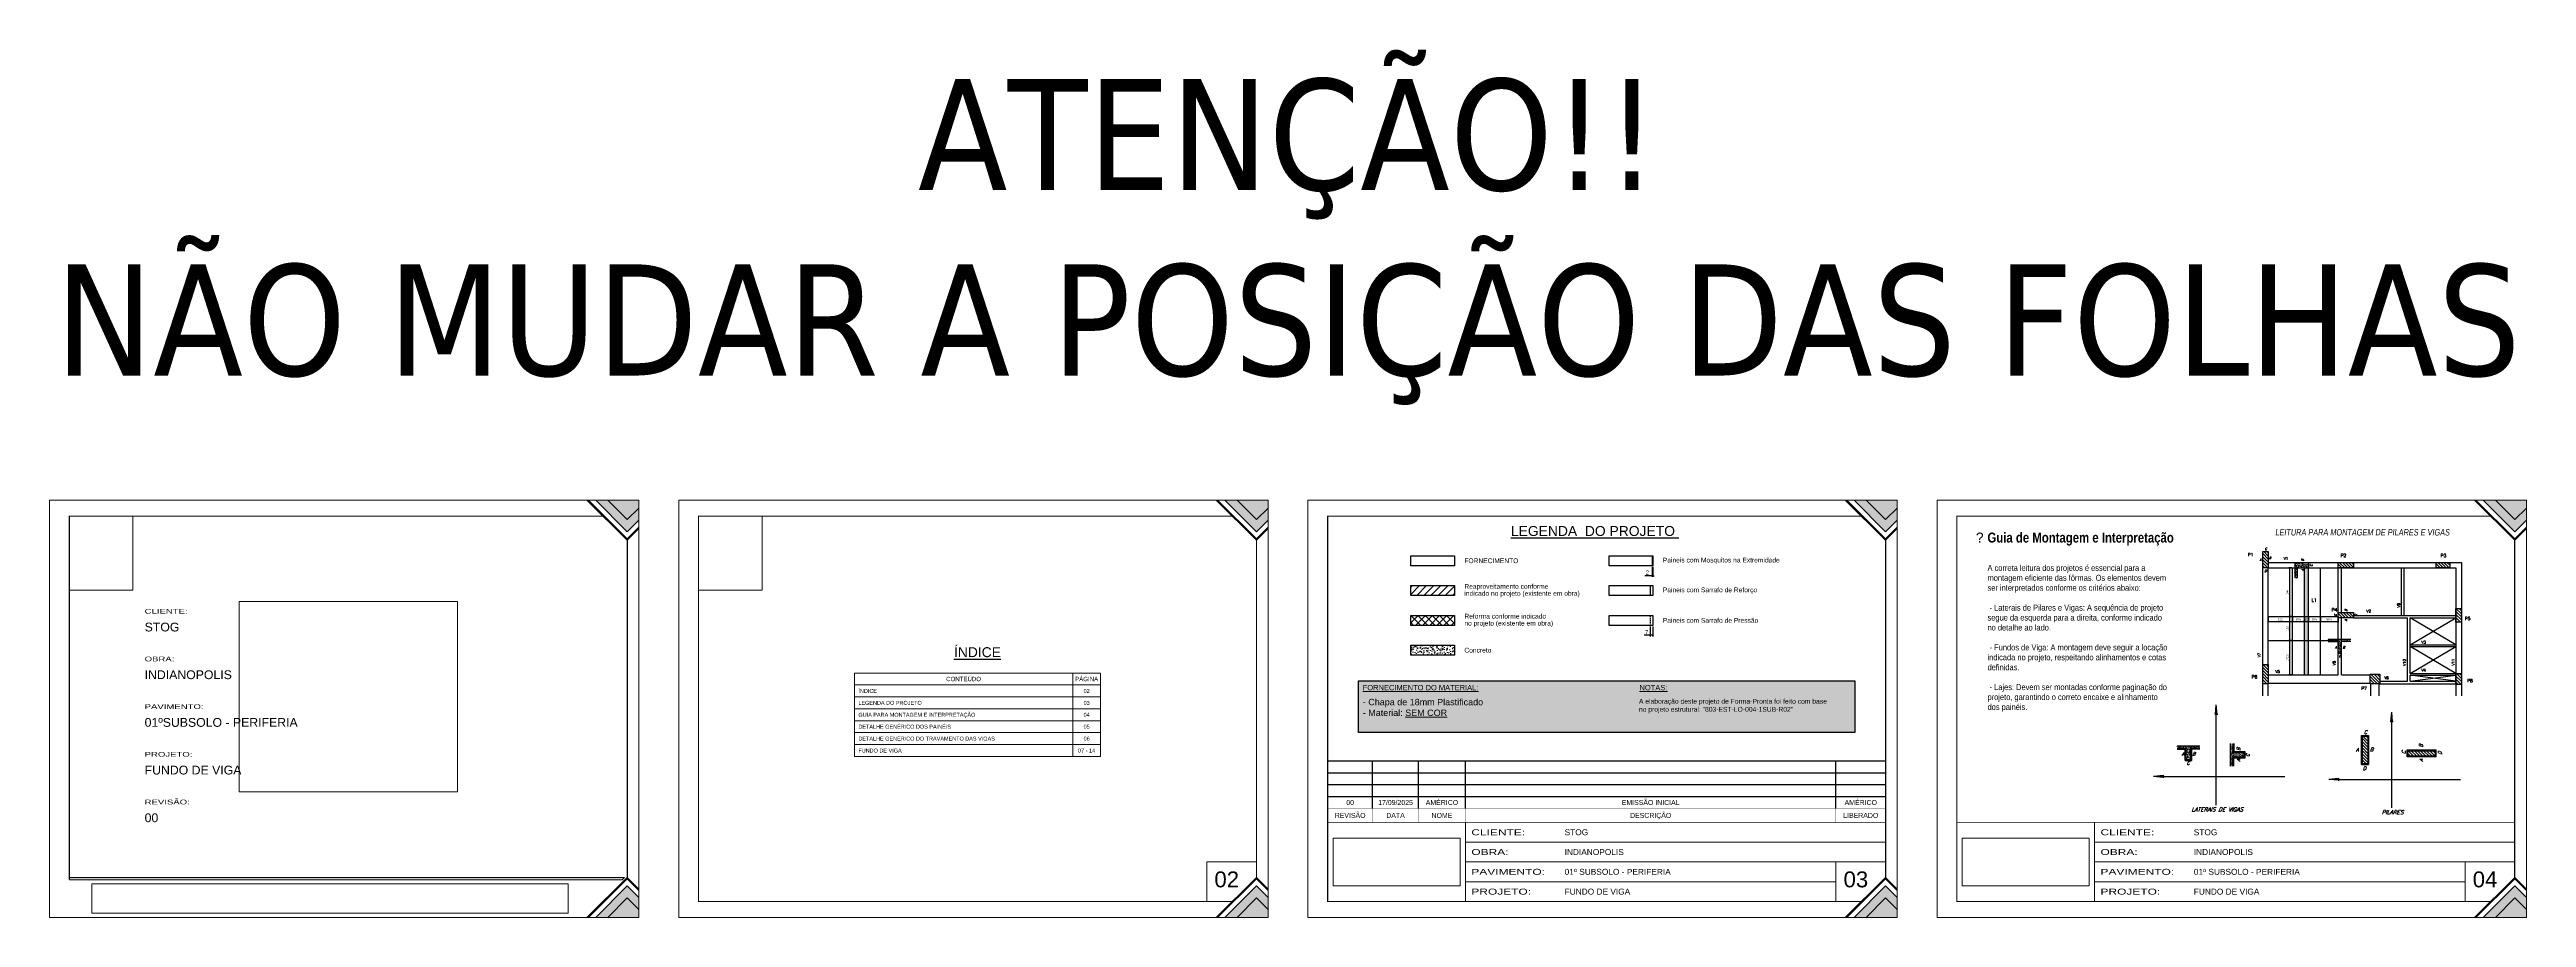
# Model space of a CAD drawing. Extents: x -1206 to 6684, y -2991 to 10691.
# Drawn here: x 71 to 6311, y 459 to 2643 of the extents above; entities that cross this region are included whole.
import ezdxf
from ezdxf.enums import TextEntityAlignment as Align

# ---------------------------------------------------------------- set-up
doc = ezdxf.new("R2010")
doc.units = 0
doc.linetypes.add('CONTINUO', pattern=[0])
doc.linetypes.add('HIDDEN', pattern=[0.375, 0.25, -0.125])
doc.layers.get('0').update_dxf_attribs({"color": 50})
for name, color, linetype, lineweight in [('CARIMBO', 255, 'Continuous', 9), ('Folhas', 255, 'Continuous', 9), ('Hachura', 251, 'Continuous', 9)]:
    doc.layers.add(name, color=color, linetype=linetype, lineweight=lineweight)
for name, color, linetype in [('COTA', 241, 'Continuous'), ('Painéis', 200, 'Continuous'), ('Pilares', 5, 'Continuous'), ('SARR_2.2x7', 40, 'Continuous'), ('TEXTO', 3, 'Continuous'), ('TIRAS REESCORAMENTO', 252, 'Continuous'), ('TRAÇO', 3, 'HIDDEN'), ('Vigas', 3, 'Continuous')]:
    doc.layers.add(name, color=color, linetype=linetype)
doc.styles.add('ARIAL', font='arial.ttf')
doc.styles.add('ARIAL_NARROW', font='ARIALN.TTF', dxfattribs={"height": 0.2})
doc.styles.add('COTA TECNICA-50', font='techl___.ttf', dxfattribs={"height": 10})
doc.styles.add('ROMANS', font='romans.shx', dxfattribs={"oblique": 19})
doc.styles.add('ROMAS860', font='ROMAS860.SHX')
doc.styles.add('SIMPLEX', font='simplex.shx', dxfattribs={"height": 20})
doc.styles.get("Standard").update_dxf_attribs({"font": 'arial.ttf'})
doc.styles.add('TAHOMA', font='tahoma.ttf')
doc.styles.add('Tecnologia', font='')
doc.styles.get('Tecnologia').set_extended_font_data('Forgotten Futurist')
doc.dimstyles.new('COTA PAINEL-50', dxfattribs={"dimtxt": 10, "dimasz": 3, "dimexe": 3, "dimexo": 3, "dimgap": 3, "dimtad": 1, "dimdec": 1, "dimzin": 9, "dimdsep": 46, "dimtxsty": 'COTA TECNICA-50', "dimblk1": 'OBLIQUE', "dimblk2": 'OBLIQUE', "dimsah": 1, "dimcen": 0.9, "dimclrd": 4, "dimclre": 4, "dimclrt": 240, "dimadec": 1, "dimazin": 3, "dimtfac": 1, "dimtdec": 1, "dimtmove": 0, "dimatfit": 3, "dimfxl": 1, "dimtolj": 1, "dimtzin": 12, "dimarcsym": 0})
doc.dimstyles.new('COTAX2', dxfattribs={"dimtxt": 5, "dimasz": 3, "dimexe": 2, "dimexo": 2, "dimgap": 3, "dimtad": 1, "dimdec": 1, "dimlfac": 2, "dimzin": 9, "dimdsep": 46, "dimtxsty": 'ROMAS860', "dimblk": 'ARCHTICK', "dimcen": 0.09, "dimclrd": 241, "dimclre": 241, "dimclrt": 2, "dimadec": 0, "dimazin": 2, "dimtfac": 1, "dimtdec": 1, "dimtix": 1, "dimtmove": 0, "dimatfit": 2, "dimfxl": 1, "dimtolj": 1, "dimtzin": 0, "dimlwd": -1, "dimlwe": -1, "dimarcsym": 0})
picture_1 = doc.add_image_def('image1.jpg', size_in_pixel=(1600, 599))
picture_2 = doc.add_image_def('image2.jpg', size_in_pixel=(966, 841))
picture_3 = doc.add_image_def('image3.png', size_in_pixel=(2500, 2913))
picture_4 = doc.add_image_def('image4.png', size_in_pixel=(1973, 122))
pattern_1 = [(135, (2328.995, -6337.1476), (-3.8727355, -3.8727355), [])]
pattern_2 = [(135, (-6170.93, -22613.108), (-3.8727355, -3.8727355), [])]

# ---------------------------------------------------------------- blocks, each defined once
blk = doc.blocks.new('9999999999')
at = {"transparency": 33554687}
h = blk.add_hatch(color=30, dxfattribs=at)
h.dxf.hatch_style = 1
h.paths.add_polyline_path([(1357.7, 1050), (1354, 1050), (1455.5, 949.3), (1485, 978.7), (1485, 982.3), (1455.5, 953)])
at = {"true_color": 0x000000, "transparency": 33554687}
h = blk.add_hatch(color=18, dxfattribs=at)
h.dxf.hatch_style = 1
h.paths.add_polyline_path([(1406.6, 1050), (1376.2, 1050), (1455.5, 970.8), (1485, 1000.1), (1485, 1030.4), (1455.5, 1001.1)])
at = {"true_color": 0xff7f00, "transparency": 33554687}
h = blk.add_hatch(color=30, dxfattribs=at)
h.dxf.hatch_style = 1
h.paths.add_polyline_path([(1485, 1030.4), (1485, 1050), (1406.6, 1050), (1455.5, 1001.1)])
at = {"transparency": 33554687}
h = blk.add_hatch(color=30, dxfattribs=at)
h.dxf.hatch_style = 1
h.paths.add_polyline_path([(1357.7, 0), (1354, 0), (1455.5, 100.7), (1485, 71.3), (1485, 67.7), (1455.5, 97)])
at = {"true_color": 0x000000, "transparency": 33554687}
h = blk.add_hatch(color=18, dxfattribs=at)
h.dxf.hatch_style = 1
h.paths.add_polyline_path([(1406.6, 0), (1376.2, 0), (1455.5, 79.2), (1485, 49.9), (1485, 19.6), (1455.5, 48.9)])
at = {"true_color": 0xff7f00, "transparency": 33554687}
h = blk.add_hatch(color=30, dxfattribs=at)
h.dxf.hatch_style = 1
h.paths.add_polyline_path([(1485, 19.6), (1485, 0), (1406.6, 0), (1455.5, 48.9)])
at = {"color": 30, "linetype": 'CONTINUO'}
for p, q in [((396.9, 40), (396.9, 239.2)), ((396.9, 189.4), (1455.5, 189.4)), ((396.9, 139.6), (1455.5, 139.6)), ((1330.4, 139.6), (1330.4, 40)), ((396.9, 89.8), (1330.4, 89.8))]:
    blk.add_line(p, q, dxfattribs=at)
at = {"color": 30, "transparency": 33554687}
for points in [[(1485, 978.7), (1455.5, 949.3), (1354, 1050)], [(1485, 982.3), (1455.5, 953), (1357.7, 1050)], [(1376.2, 1050), (1455.5, 970.8), (1485, 1000.1)], [(1406.6, 1050), (1455.5, 1001.1), (1485, 1030.4)], [(1485, 71.3), (1455.5, 100.7), (1354, 0)], [(1485, 67.7), (1455.5, 97), (1357.7, 0)], [(1376.2, 0), (1455.5, 79.2), (1485, 49.9)], [(1406.6, 0), (1455.5, 48.9), (1485, 19.6)]]:
    blk.add_lwpolyline(points, dxfattribs=at)
at = {"color": 30, "linetype": 'CONTINUO', "const_width": 2}
blk.add_lwpolyline([(1455.5, 97), (1455.5, 239.2), (50, 239.2), (50, 40), (1396.2, 40)], dxfattribs=at)
at = {"layer": 'Folhas'}
blk.add_lwpolyline([(0, 0), (1485, 0), (1485, 1050), (0, 1050)], close=True, dxfattribs=at)
at = {"layer": 'Folhas', "color": 30, "const_width": 3}
for points in [[(1396.2, 1010), (50, 1010), (50, 40), (1396.2, 40)], [(1455.5, 97), (1455.5, 953)]]:
    blk.add_lwpolyline(points, dxfattribs=at)
at = {"layer": 'TEXTO', "color": 7, "style": 'Tecnologia', "width": 1.5}
for s, p in [('CLIENTE:', (411.9, 214.3)), ('OBRA:', (411.9, 164.5)), ('PAVIMENTO:', (411.9, 114.7)), ('PROJETO:', (411.9, 64.9))]:
    blk.add_text(s, height=15, dxfattribs=at).set_placement(p, align=Align.MIDDLE_LEFT)
at = {"layer": 'TEXTO', "color": 7, "linetype": 'Continuous', "ltscale": 5, "style": 'ARIAL'}
for s, p in [('STOG', (646.9, 214.3)), ('INDIANOPOLIS', (646.9, 164.5)), ('01º SUBSOLO - PERIFERIA', (646.9, 114.7)), ('FUNDO DE VIGA', (646.9, 64.9))]:
    blk.add_text(s, height=15, dxfattribs=at).set_placement(p, align=Align.MIDDLE_LEFT)
image = blk.add_image(picture_1, insert=(63.5, 79.7), size_in_units=(320, 119.8))
image.dxf.flags = 7
blk = doc.blocks.new('_Oblique')
at = {"color": 0, "linetype": 'ByBlock', "lineweight": -2}
blk.add_line((-0.5, -0.5), (0.5, 0.5), dxfattribs=at)
blk = doc.blocks.new('*D102')
at = {"layer": 'COTA', "color": 4, "lineweight": -2, "transparency": 16777216}
for p, q in [((4108.8, 1318.5), (4090.7, 1318.5)), ((4108.8, 1340.5), (4108.8, 1315.5)), ((4110.8, 1318.5), (4108.8, 1318.5)), ((4110.8, 1340.5), (4110.8, 1315.5)), ((4110.8, 1318.5), (4113.8, 1318.5))]:
    blk.add_line(p, q, dxfattribs=at)
at = {"layer": 'Defpoints', "color": 0, "transparency": 16777216}
for p in [(4108.8, 1343.5), (4108.8, 1318.5), (4110.8, 1343.5)]:
    blk.add_point(p, dxfattribs=at)
at = {"layer": 'COTA', "color": 4, "lineweight": -2, "transparency": 16777216, "xscale": 3, "yscale": 3, "zscale": 3}
blk.add_blockref('_Oblique', (4108.8, 1318.5), dxfattribs=at)
at = {"layer": 'COTA', "color": 4, "lineweight": -2, "transparency": 16777216, "xscale": 3, "yscale": 3, "zscale": 3, "rotation": 180}
blk.add_blockref('_Oblique', (4110.8, 1318.5), dxfattribs=at)
at = {"layer": 'COTA', "color": 240, "transparency": 16777216, "insert": (4096.8, 1326.5), "char_height": 10, "attachment_point": 5, "style": 'COTA TECNICA-50'}
blk.add_mtext('\\A1;2', dxfattribs=at)
blk = doc.blocks.new('*D103')
at = {"layer": 'COTA', "color": 4, "lineweight": -2, "transparency": 16777216}
for p, q in [((4103.8, 1190.5), (4103.8, 1165.5)), ((4110.8, 1190.5), (4110.8, 1165.5)), ((4103.8, 1168.5), (4089.1, 1168.5)), ((4110.8, 1168.5), (4103.8, 1168.5))]:
    blk.add_line(p, q, dxfattribs=at)
at = {"layer": 'Defpoints', "color": 0, "transparency": 16777216}
for p in [(4103.8, 1193.5), (4110.8, 1193.5), (4103.8, 1168.5)]:
    blk.add_point(p, dxfattribs=at)
at = {"layer": 'COTA', "color": 4, "lineweight": -2, "transparency": 16777216, "xscale": 3, "yscale": 3, "zscale": 3, "rotation": 180}
blk.add_blockref('_Oblique', (4103.8, 1168.5), dxfattribs=at)
at = {"layer": 'COTA', "color": 4, "lineweight": -2, "transparency": 16777216, "xscale": 3, "yscale": 3, "zscale": 3}
blk.add_blockref('_Oblique', (4110.8, 1168.5), dxfattribs=at)
at = {"layer": 'COTA', "color": 240, "transparency": 16777216, "insert": (4095, 1176.6), "char_height": 10, "attachment_point": 5, "style": 'COTA TECNICA-50'}
blk.add_mtext('\\A1;7', dxfattribs=at)
blk = doc.blocks.new('9999998')
at = {"transparency": 33554687}
h = blk.add_hatch(color=30, dxfattribs=at)
h.dxf.hatch_style = 1
h.paths.add_polyline_path([(1357.7, 1050), (1354, 1050), (1455.5, 949.3), (1485, 978.7), (1485, 982.3), (1455.5, 953)])
at = {"true_color": 0x000000, "transparency": 33554687}
h = blk.add_hatch(color=18, dxfattribs=at)
h.dxf.hatch_style = 1
h.paths.add_polyline_path([(1406.6, 1050), (1376.2, 1050), (1455.5, 970.8), (1485, 1000.1), (1485, 1030.4), (1455.5, 1001.1)])
at = {"true_color": 0xff7f00, "transparency": 33554687}
h = blk.add_hatch(color=30, dxfattribs=at)
h.dxf.hatch_style = 1
h.paths.add_polyline_path([(1485, 1030.4), (1485, 1050), (1406.6, 1050), (1455.5, 1001.1)])
at = {"true_color": 0x000000, "transparency": 33554687}
h = blk.add_hatch(color=18, dxfattribs=at)
h.dxf.hatch_style = 1
h.paths.add_polyline_path([(50, 100.7), (50, 94.9), (1442.5, 94.9), (1448.4, 100.7)])
at = {"transparency": 33554687}
h = blk.add_hatch(color=30, dxfattribs=at)
h.dxf.hatch_style = 1
h.paths.add_polyline_path([(1357.7, 0), (1354, 0), (1455.5, 100.7), (1485, 71.3), (1485, 67.7), (1455.5, 97)])
at = {"true_color": 0x000000, "transparency": 33554687}
h = blk.add_hatch(color=18, dxfattribs=at)
h.dxf.hatch_style = 1
h.paths.add_polyline_path([(1406.6, 0), (1376.2, 0), (1455.5, 79.2), (1485, 49.9), (1485, 19.6), (1455.5, 48.9)])
at = {"true_color": 0xff7f00, "transparency": 33554687}
h = blk.add_hatch(color=30, dxfattribs=at)
h.dxf.hatch_style = 1
h.paths.add_polyline_path([(1485, 19.6), (1485, 0), (1406.6, 0), (1455.5, 48.9)])
at = {"color": 30, "transparency": 33554687}
for points in [[(1485, 978.7), (1455.5, 949.3), (1354, 1050)], [(1485, 982.3), (1455.5, 953), (1357.7, 1050)], [(1376.2, 1050), (1455.5, 970.8), (1485, 1000.1)], [(1406.6, 1050), (1455.5, 1001.1), (1485, 1030.4)], [(50, 94.9), (1442.5, 94.9), (1448.4, 100.7), (50, 100.7)], [(1485, 71.3), (1455.5, 100.7), (1354, 0)], [(1485, 67.7), (1455.5, 97), (1357.7, 0)], [(1376.2, 0), (1455.5, 79.2), (1485, 49.9)], [(1406.6, 0), (1455.5, 48.9), (1485, 19.6)]]:
    blk.add_lwpolyline(points, dxfattribs=at)
at = {"layer": 'Folhas'}
blk.add_lwpolyline([(0, 0), (1485, 0), (1485, 1050), (0, 1050)], close=True, dxfattribs=at)
at = {"layer": 'Folhas', "color": 30, "const_width": 3}
for points in [[(1396.2, 1010), (50, 1010), (50, 94.9)], [(1455.5, 97), (1455.5, 953)]]:
    blk.add_lwpolyline(points, dxfattribs=at)
image = blk.add_image(picture_3, insert=(50, 823.6), size_in_units=(160, 186.4), rotation=0)
image.dxf.flags = 7
image = blk.add_image(picture_2, insert=(477.7, 315.9), size_in_units=(550, 478.8))
image.dxf.flags = 15
image = blk.add_image(picture_4, insert=(106.9, 10.3), size_in_units=(1200, 74.2))
image.dxf.flags = 15
blk = doc.blocks.new('9999997')
at = {"transparency": 33554687}
h = blk.add_hatch(color=30, dxfattribs=at)
h.dxf.hatch_style = 1
h.paths.add_polyline_path([(1357.7, 1050), (1354, 1050), (1455.5, 949.3), (1485, 978.7), (1485, 982.3), (1455.5, 953)])
at = {"true_color": 0x000000, "transparency": 33554687}
h = blk.add_hatch(color=18, dxfattribs=at)
h.dxf.hatch_style = 1
h.paths.add_polyline_path([(1406.6, 1050), (1376.2, 1050), (1455.5, 970.8), (1485, 1000.1), (1485, 1030.4), (1455.5, 1001.1)])
at = {"true_color": 0xff7f00, "transparency": 33554687}
h = blk.add_hatch(color=30, dxfattribs=at)
h.dxf.hatch_style = 1
h.paths.add_polyline_path([(1485, 1030.4), (1485, 1050), (1406.6, 1050), (1455.5, 1001.1)])
at = {"transparency": 33554687}
h = blk.add_hatch(color=30, dxfattribs=at)
h.dxf.hatch_style = 1
h.paths.add_polyline_path([(1357.7, 0), (1354, 0), (1455.5, 100.7), (1485, 71.3), (1485, 67.7), (1455.5, 97)])
at = {"true_color": 0x000000, "transparency": 33554687}
h = blk.add_hatch(color=18, dxfattribs=at)
h.dxf.hatch_style = 1
h.paths.add_polyline_path([(1406.6, 0), (1376.2, 0), (1455.5, 79.2), (1485, 49.9), (1485, 19.6), (1455.5, 48.9)])
at = {"true_color": 0xff7f00, "transparency": 33554687}
h = blk.add_hatch(color=30, dxfattribs=at)
h.dxf.hatch_style = 1
h.paths.add_polyline_path([(1485, 19.6), (1485, 0), (1406.6, 0), (1455.5, 48.9)])
at = {"color": 30, "linetype": 'CONTINUO'}
for q in [(1455.5, 139.6), (1330.4, 40)]:
    blk.add_line((1330.4, 139.6), q, dxfattribs=at)
at = {"color": 30, "transparency": 33554687}
for points in [[(1485, 978.7), (1455.5, 949.3), (1354, 1050)], [(1485, 982.3), (1455.5, 953), (1357.7, 1050)], [(1376.2, 1050), (1455.5, 970.8), (1485, 1000.1)], [(1406.6, 1050), (1455.5, 1001.1), (1485, 1030.4)], [(1485, 71.3), (1455.5, 100.7), (1354, 0)], [(1485, 67.7), (1455.5, 97), (1357.7, 0)], [(1376.2, 0), (1455.5, 79.2), (1485, 49.9)], [(1406.6, 0), (1455.5, 48.9), (1485, 19.6)]]:
    blk.add_lwpolyline(points, dxfattribs=at)
at = {"layer": 'Folhas'}
blk.add_lwpolyline([(0, 0), (1485, 0), (1485, 1050), (0, 1050)], close=True, dxfattribs=at)
at = {"layer": 'Folhas', "color": 30, "const_width": 3}
for points in [[(1396.2, 1010), (50, 1010), (50, 40), (1396.2, 40)], [(1455.5, 97), (1455.5, 953)]]:
    blk.add_lwpolyline(points, dxfattribs=at)
image = blk.add_image(picture_3, insert=(50, 823.6), size_in_units=(160, 186.4), rotation=0)
image.dxf.flags = 7
blk = doc.blocks.new('_ArchTick')
at = {"color": 0, "linetype": 'ByBlock', "const_width": 0.15}
blk.add_lwpolyline([(-0.5, -0.5), (0.5, 0.5)], dxfattribs=at)
blk = doc.blocks.new('*D113')
at = {"layer": 'COTA', "color": 241, "transparency": 16777216}
for p, q in [((5661, 1214.1), (5661, 1201.5)), ((5661, 1203.5), (5722, 1203.5)), ((5722, 1214.1), (5722, 1201.5))]:
    blk.add_line(p, q, dxfattribs=at)
at = {"layer": 'Defpoints', "color": 0, "transparency": 16777216}
for p in [(5661, 1216.1), (5722, 1216.1), (5722, 1203.5)]:
    blk.add_point(p, dxfattribs=at)
at = {"layer": 'COTA', "color": 241, "transparency": 16777216, "xscale": 3, "yscale": 3, "zscale": 3, "rotation": 180}
blk.add_blockref('_ArchTick', (5661, 1203.5), dxfattribs=at)
at = {"layer": 'COTA', "color": 241, "transparency": 16777216, "xscale": 3, "yscale": 3, "zscale": 3}
blk.add_blockref('_ArchTick', (5722, 1203.5), dxfattribs=at)
at = {"layer": 'COTA', "color": 2, "transparency": 16777216, "insert": (5691.5, 1209), "char_height": 5, "attachment_point": 5, "style": 'ROMAS860'}
blk.add_mtext('\\A1;122', dxfattribs=at)
blk = doc.blocks.new('*D114')
at = {"layer": 'COTA', "color": 241, "transparency": 16777216}
for p, q in [((5722, 1214.1), (5722, 1201.5)), ((5722, 1203.5), (5752.2, 1203.5)), ((5752.2, 1214.1), (5752.2, 1201.5))]:
    blk.add_line(p, q, dxfattribs=at)
at = {"layer": 'Defpoints', "color": 0, "transparency": 16777216}
for p in [(5722, 1216.1), (5752.2, 1216.1), (5752.2, 1203.5)]:
    blk.add_point(p, dxfattribs=at)
at = {"layer": 'COTA', "color": 241, "transparency": 16777216, "xscale": 3, "yscale": 3, "zscale": 3, "rotation": 180}
blk.add_blockref('_ArchTick', (5722, 1203.5), dxfattribs=at)
at = {"layer": 'COTA', "color": 241, "transparency": 16777216, "xscale": 3, "yscale": 3, "zscale": 3}
blk.add_blockref('_ArchTick', (5752.2, 1203.5), dxfattribs=at)
at = {"layer": 'COTA', "color": 2, "transparency": 16777216, "insert": (5737.1, 1209), "char_height": 5, "attachment_point": 5, "style": 'ROMAS860'}
blk.add_mtext('\\A1;60.5', dxfattribs=at)
blk = doc.blocks.new('*D115')
at = {"layer": 'COTA', "color": 241, "transparency": 16777216}
for p, q in [((5752.2, 1203.5), (5749.2, 1203.5)), ((5752.2, 1214.1), (5752.2, 1201.5)), ((5752.2, 1203.5), (5762.2, 1203.5)), ((5762.2, 1214.1), (5762.2, 1201.5)), ((5762.2, 1203.5), (5765.2, 1203.5))]:
    blk.add_line(p, q, dxfattribs=at)
at = {"layer": 'Defpoints', "color": 0, "transparency": 16777216}
for p in [(5752.2, 1216.1), (5762.2, 1216.1), (5762.2, 1203.5)]:
    blk.add_point(p, dxfattribs=at)
at = {"layer": 'COTA', "color": 241, "transparency": 16777216, "xscale": 3, "yscale": 3, "zscale": 3}
blk.add_blockref('_ArchTick', (5752.2, 1203.5), dxfattribs=at)
at = {"layer": 'COTA', "color": 241, "transparency": 16777216, "xscale": 3, "yscale": 3, "zscale": 3, "rotation": 180}
blk.add_blockref('_ArchTick', (5762.2, 1203.5), dxfattribs=at)
at = {"layer": 'COTA', "color": 2, "transparency": 16777216, "insert": (5757.2, 1209), "char_height": 5, "attachment_point": 5, "style": 'ROMAS860'}
blk.add_mtext('\\A1;20', dxfattribs=at)
blk = doc.blocks.new('*D111')
at = {"layer": 'COTA', "color": 241, "transparency": 16777216}
for p, q in [((5762.2, 1214.1), (5762.2, 1201.4)), ((5762.2, 1203.4), (5792.5, 1203.4)), ((5792.5, 1214.1), (5792.5, 1201.4))]:
    blk.add_line(p, q, dxfattribs=at)
at = {"layer": 'Defpoints', "color": 0, "transparency": 16777216}
for p in [(5762.2, 1216.1), (5792.5, 1216.1), (5792.5, 1203.4)]:
    blk.add_point(p, dxfattribs=at)
at = {"layer": 'COTA', "color": 241, "transparency": 16777216, "xscale": 3, "yscale": 3, "zscale": 3, "rotation": 180}
blk.add_blockref('_ArchTick', (5762.2, 1203.4), dxfattribs=at)
at = {"layer": 'COTA', "color": 241, "transparency": 16777216, "xscale": 3, "yscale": 3, "zscale": 3}
blk.add_blockref('_ArchTick', (5792.5, 1203.4), dxfattribs=at)
at = {"layer": 'COTA', "color": 2, "transparency": 16777216, "insert": (5777.3, 1208.9), "char_height": 5, "attachment_point": 5, "style": 'ROMAS860'}
blk.add_mtext('\\A1;60.5', dxfattribs=at)
blk = doc.blocks.new('*D116')
at = {"layer": 'COTA', "color": 241, "transparency": 16777216}
for p, q in [((5720, 1338.1), (5712.5, 1338.1)), ((5714.5, 1338.1), (5714.5, 1216.1)), ((5720, 1216.1), (5712.5, 1216.1))]:
    blk.add_line(p, q, dxfattribs=at)
at = {"layer": 'Defpoints', "color": 0, "transparency": 16777216}
for p in [(5722, 1338.1), (5714.5, 1216.1), (5722, 1216.1)]:
    blk.add_point(p, dxfattribs=at)
at = {"layer": 'COTA', "color": 241, "transparency": 16777216, "xscale": 3, "yscale": 3, "zscale": 3}
for p, rotation in [((5714.5, 1338.1), 90), ((5714.5, 1216.1), 270)]:
    blk.add_blockref('_ArchTick', p, dxfattribs=dict(at, rotation=rotation))
at = {"layer": 'COTA', "color": 2, "transparency": 16777216, "insert": (5709, 1277.1), "char_height": 5, "attachment_point": 5, "rotation": 90, "style": 'ROMAS860'}
blk.add_mtext('\\A1;244', dxfattribs=at)
blk = doc.blocks.new('*D112')
at = {"layer": 'COTA', "color": 241, "transparency": 16777216}
for p, q in [((5720, 1216.1), (5712.5, 1216.1)), ((5714.5, 1216.1), (5714.5, 1155.1)), ((5720, 1155.1), (5712.5, 1155.1))]:
    blk.add_line(p, q, dxfattribs=at)
at = {"layer": 'Defpoints', "color": 0, "transparency": 16777216}
for p in [(5722, 1216.1), (5714.5, 1155.1), (5722, 1155.1)]:
    blk.add_point(p, dxfattribs=at)
at = {"layer": 'COTA', "color": 241, "transparency": 16777216, "xscale": 3, "yscale": 3, "zscale": 3}
for p, rotation in [((5714.5, 1216.1), 90), ((5714.5, 1155.1), 270)]:
    blk.add_blockref('_ArchTick', p, dxfattribs=dict(at, rotation=rotation))
at = {"layer": 'COTA', "color": 2, "transparency": 16777216, "insert": (5709, 1185.6), "char_height": 5, "attachment_point": 5, "rotation": 90, "style": 'ROMAS860'}
blk.add_mtext('\\A1;122', dxfattribs=at)
blk = doc.blocks.new('*D117')
at = {"layer": 'COTA', "color": 241, "transparency": 16777216}
for p, q in [((5720, 1155.1), (5712.5, 1155.1)), ((5714.5, 1155.1), (5714.5, 1069)), ((5720, 1069), (5712.5, 1069))]:
    blk.add_line(p, q, dxfattribs=at)
at = {"layer": 'Defpoints', "color": 0, "transparency": 16777216}
for p in [(5722, 1155.1), (5714.5, 1069), (5722, 1069)]:
    blk.add_point(p, dxfattribs=at)
at = {"layer": 'COTA', "color": 241, "transparency": 16777216, "xscale": 3, "yscale": 3, "zscale": 3}
for p, rotation in [((5714.5, 1155.1), 90), ((5714.5, 1069), 270)]:
    blk.add_blockref('_ArchTick', p, dxfattribs=dict(at, rotation=rotation))
at = {"layer": 'COTA', "color": 2, "transparency": 16777216, "insert": (5709, 1112), "char_height": 5, "attachment_point": 5, "rotation": 90, "style": 'ROMAS860'}
blk.add_mtext('\\A1;172.2', dxfattribs=at)
blk = doc.blocks.new('*D118')
at = {"layer": 'COTA', "color": 241, "transparency": 16777216}
for p, q in [((5792.5, 1214.1), (5792.5, 1201.5)), ((5792.5, 1203.5), (5836.9, 1203.5)), ((5836.9, 1214.1), (5836.9, 1201.5))]:
    blk.add_line(p, q, dxfattribs=at)
at = {"layer": 'Defpoints', "color": 0, "transparency": 16777216}
for p in [(5792.5, 1216.1), (5836.9, 1216.1), (5836.9, 1203.5)]:
    blk.add_point(p, dxfattribs=at)
at = {"layer": 'COTA', "color": 241, "transparency": 16777216, "xscale": 3, "yscale": 3, "zscale": 3, "rotation": 180}
blk.add_blockref('_ArchTick', (5792.5, 1203.5), dxfattribs=at)
at = {"layer": 'COTA', "color": 241, "transparency": 16777216, "xscale": 3, "yscale": 3, "zscale": 3}
blk.add_blockref('_ArchTick', (5836.9, 1203.5), dxfattribs=at)
at = {"layer": 'COTA', "color": 2, "transparency": 16777216, "insert": (5814.7, 1209), "char_height": 5, "attachment_point": 5, "style": 'ROMAS860'}
blk.add_mtext('\\A1;88.9', dxfattribs=at)

msp = doc.modelspace()

# ---------------------------------------------------------------- hatches: boundary and pattern name
for points in [[(5396.038, 815.267), (5371.888, 812.967), (5396.038, 810.667)], [(5837.916, 808.214), (5813.766, 805.914), (5837.916, 803.614)]]:
    msp.add_hatch(color=256).paths.add_polyline_path(points)
at = {"layer": 'COTA'}
h = msp.add_hatch(dxfattribs=at)
h.set_pattern_fill('ANSI31', color=256, scale=1.725, angle=90, style=0)
h.set_pattern_definition([(135, (2328.995, -5454.3807), (-3.8727355, -3.8727355), [])])
h.paths.add_polyline_path([(5660.98, 1379.466), (5647.175, 1379.466), (5647.175, 1338.066), (5660.98, 1338.066)])
h = msp.add_hatch(dxfattribs=at)
h.set_pattern_fill('AR-CONC', color=256, scale=0.023, style=0)
h.set_pattern_definition([(50, (-5964.4404, -22634.587), (4.1902474, -0.36659897), [0.43815, -4.81965]), (355, (-5964.4404, -22634.587), (-0.810585, 4.3943028), [0.35052, -3.85572]), (100.451, (-5964.091, -22634.6176), (3.37967754, 4.0276838), [0.37237, -4.09607]), (46.1842, (-5964.4404, -22633.4187), (6.2348179, -0.9669735), [0.657225, -7.229475]), (96.6356, (-5963.921, -22633.499), (5.4602974, 5.6907878), [0.558555, -6.144105]), (351.184, (-5964.4404, -22633.419), (5.460306, 5.6907777), [0.52578, -5.78358]), (21, (-5963.8562, -22633.7108), (3.48714224, -2.35210693), [0.43815, -4.81965]), (326, (-5963.856, -22633.7108), (1.42144665, 4.2363232), [0.35052, -3.85572]), (71.4514, (-5963.5656, -22633.9068), (4.9085793, 1.8842257), [0.37237, -4.09607]), (37.5, (-5964.4404, -22634.5871), (0.071037875, 1.94476589), [0, -3.808984, 0, -3.91414, 0, -3.870325]), (7.5, (-5964.4404, -22634.587), (1.53685224, 2.30415322), [0, -2.231644, 0, -3.721354, 0, -1.475105]), (327.5, (-5965.7431, -22634.5871), (3.11858369, -0.13176111), [0, -1.4605, 0, -4.55676, 0, -6.04647]), (317.5, (-5966.3273, -22634.587), (3.40697117, 0.5848093), [0, -1.89865, 0, -3.026156, 0, -4.29387])])
h.paths.add_polyline_path([(5762.309, 1351.866), (5727.809, 1351.866), (5727.809, 1338.066), (5762.309, 1338.066)])
h.paths.add_polyline_path([(5733.559, 1338.066), (5727.809, 1338.066), (5727.809, 1312.814), (5733.559, 1312.814)])
h = msp.add_hatch(dxfattribs=at)
h.set_pattern_fill('ANSI31', color=256, scale=1.725, angle=90, style=0)
h.set_pattern_definition(pattern_1)
h.paths.add_polyline_path([(5875.91, 1351.866), (5836.925, 1351.866), (5836.925, 1338.066), (5875.91, 1338.066)])
h = msp.add_hatch(dxfattribs=at)
h.set_pattern_fill('ANSI31', color=256, scale=1.725, angle=90, style=0)
h.set_pattern_definition(pattern_1)
h.paths.add_polyline_path([(6118.1, 1351.866), (6083.6, 1351.866), (6083.6, 1338.066), (6118.1, 1338.066)])
h = msp.add_hatch(dxfattribs=at)
h.set_pattern_fill('ANSI31', color=256, scale=1.725, angle=90, style=0)
h.set_pattern_definition(pattern_1)
h.paths.add_polyline_path([(5875.91, 1225.941), (5836.925, 1225.941), (5836.925, 1212.141), (5875.91, 1212.141)])
h = msp.add_hatch(dxfattribs=at)
h.set_pattern_fill('ANSI31', color=256, scale=1.725, angle=90, style=0)
h.set_pattern_definition(pattern_1)
h.paths.add_polyline_path([(6147.425, 1236.119), (6133.625, 1236.119), (6133.625, 1201.619), (6147.425, 1201.619)])
h = msp.add_hatch(dxfattribs=at)
h.set_pattern_fill('AR-CONC', color=256, scale=0.023, style=0)
h.set_pattern_definition([(50, (-5925.1297, -22602.7807), (4.1902474, -0.36659897), [0.43815, -4.81965]), (355, (-5925.1297, -22602.7807), (-0.810585, 4.3943028), [0.35052, -3.85572]), (100.451, (-5924.7805, -22602.8113), (3.37967754, 4.0276838), [0.37237, -4.09607]), (46.1842, (-5925.1297, -22601.6123), (6.2348179, -0.9669735), [0.657225, -7.229475]), (96.6356, (-5924.61, -22601.693), (5.4602974, 5.6907878), [0.558555, -6.144105]), (351.184, (-5925.13, -22601.6123), (5.460306, 5.6907777), [0.52578, -5.78358]), (21, (-5924.5455, -22601.9044), (3.48714224, -2.35210693), [0.43815, -4.81965]), (326, (-5924.5455, -22601.9044), (1.42144665, 4.2363232), [0.35052, -3.85572]), (71.4514, (-5924.255, -22602.1004), (4.9085793, 1.8842257), [0.37237, -4.09607]), (37.5, (-5925.1297, -22602.7807), (0.071037875, 1.94476589), [0, -3.808984, 0, -3.91414, 0, -3.870325]), (7.5, (-5925.1297, -22602.7807), (1.53685224, 2.30415322), [0, -2.231644, 0, -3.721354, 0, -1.475105]), (327.5, (-5926.4325, -22602.7807), (3.11858369, -0.13176111), [0, -1.4605, 0, -4.55676, 0, -6.04647]), (317.5, (-5927.0167, -22602.7807), (3.40697117, 0.5848093), [0, -1.89865, 0, -3.026156, 0, -4.29387])])
h.paths.add_polyline_path([(5868.78, 1158.371), (5845.78, 1158.371), (5845.78, 1152.621), (5868.78, 1152.621)])
h.paths.add_polyline_path([(5845.78, 1158.371), (5836.925, 1158.371), (5836.925, 1123.871), (5845.78, 1123.871)])
h.paths.add_polyline_path([(5836.925, 1158.371), (5811.625, 1158.371), (5811.625, 1152.621), (5836.925, 1152.621)])
h = msp.add_hatch(dxfattribs=at)
h.set_pattern_fill('ANSI31', color=256, scale=1.725, angle=90, style=0)
h.set_pattern_definition(pattern_1)
h.paths.add_polyline_path([(5660.975, 1094.841), (5647.175, 1094.846), (5647.175, 1046.546), (5660.975, 1046.541)])
h = msp.add_hatch(dxfattribs=at)
h.set_pattern_fill('ANSI31', color=256, scale=1.725, angle=90, style=0)
h.set_pattern_definition(pattern_1)
h.paths.add_polyline_path([(5942.15, 1070.691), (5918, 1070.691), (5918, 1046.541), (5942.15, 1046.541)])
h = msp.add_hatch(dxfattribs=at)
h.set_pattern_fill('ANSI31', color=256, scale=1.725, angle=90, style=0)
h.set_pattern_definition(pattern_1)
h.paths.add_polyline_path([(6147.425, 1072.416), (6133.625, 1072.416), (6133.625, 1044.816), (6147.425, 1044.816)])
for points in [[(5530.151, 993.281), (5527.851, 969.131), (5532.451, 969.131)], [(5972.029, 974.967), (5969.729, 950.817), (5974.329, 950.817)]]:
    msp.add_hatch(color=256, dxfattribs=at).paths.add_polyline_path(points)
h = msp.add_hatch(dxfattribs=at)
h.set_pattern_fill('AR-CONC', color=256, scale=0.023, style=0)
h.set_pattern_definition([(50, (-5848.9337, -22620.6072), (4.1902474, -0.36659897), [0.43815, -4.81965]), (355, (-5848.9337, -22620.607), (-0.810585, 4.3943028), [0.35052, -3.85572]), (100.451, (-5848.5846, -22620.6377), (3.37967754, 4.0276838), [0.37237, -4.09607]), (46.1842, (-5848.934, -22619.439), (6.2348179, -0.9669735), [0.657225, -7.229475]), (96.6356, (-5848.414, -22619.5194), (5.4602974, 5.6907878), [0.558555, -6.144105]), (351.184, (-5848.934, -22619.439), (5.460306, 5.6907777), [0.52578, -5.78358]), (21, (-5848.3495, -22619.731), (3.48714224, -2.35210693), [0.43815, -4.81965]), (326, (-5848.3495, -22619.731), (1.42144665, 4.2363232), [0.35052, -3.85572]), (71.4514, (-5848.059, -22619.927), (4.9085793, 1.8842257), [0.37237, -4.09607]), (37.5, (-5848.9337, -22620.6072), (0.071037875, 1.94476589), [0, -3.808984, 0, -3.91414, 0, -3.870325]), (7.5, (-5848.9337, -22620.6072), (1.53685224, 2.30415322), [0, -2.231644, 0, -3.721354, 0, -1.475105]), (327.5, (-5850.2365, -22620.6072), (3.11858369, -0.13176111), [0, -1.4605, 0, -4.55676, 0, -6.04647]), (317.5, (-5850.8207, -22620.6072), (3.40697117, 0.5848093), [0, -1.89865, 0, -3.026156, 0, -4.29387])])
h.paths.add_polyline_path([(5488.486, 890.096), (5431.331, 890.096), (5431.331, 884.346), (5453.756, 884.346), (5453.756, 855.596), (5466.061, 855.596), (5466.061, 884.346), (5488.486, 884.346)])
h = msp.add_hatch(dxfattribs=at)
h.set_pattern_fill('AR-CONC', color=256, scale=0.023, angle=90, style=0)
h.set_pattern_definition([(140, (29076.9103, -10441.435), (0.36659897, 4.1902474), [0.43815, -4.81965]), (85, (29076.9103, -10441.435), (-4.3943028, -0.810585), [0.35052, -3.85572]), (190.451, (29076.941, -10441.086), (-4.0276838, 3.37967754), [0.37237, -4.09607]), (136.1842, (29075.742, -10441.435), (0.9669735, 6.2348179), [0.657225, -7.229475]), (186.6356, (29075.8225, -10440.9155), (-5.6907878, 5.4602974), [0.558555, -6.144105]), (81.184, (29075.742, -10441.435), (-5.6907777, 5.460306), [0.52578, -5.78358]), (111, (29076.034, -10440.851), (2.35210693, 3.48714224), [0.43815, -4.81965]), (56, (29076.034, -10440.851), (-4.2363232, 1.42144665), [0.35052, -3.85572]), (161.4514, (29076.23, -10440.5603), (-1.8842257, 4.9085793), [0.37237, -4.09607]), (127.5, (29076.9103, -10441.435), (-1.94476589, 0.071037875), [0, -3.808984, 0, -3.91414, 0, -3.870325]), (97.5, (29076.9103, -10441.435), (-2.30415322, 1.53685224), [0, -2.231644, 0, -3.721354, 0, -1.475105]), (57.5, (29076.9103, -10442.7378), (0.13176111, 3.11858369), [0, -1.4605, 0, -4.55676, 0, -6.04647]), (47.5, (29076.9103, -10443.322), (-0.5848093, 3.40697117), [0, -1.89865, 0, -3.026156, 0, -4.29387])])
h.paths.add_polyline_path([(5566.207, 895.985), (5566.207, 838.83), (5571.957, 838.83), (5571.957, 861.255), (5600.707, 861.255), (5600.707, 873.56), (5571.957, 873.56), (5571.957, 895.985)])
h = msp.add_hatch(dxfattribs=at)
h.set_pattern_fill('ANSI31', color=256, scale=1.725, angle=90, style=0)
h.set_pattern_definition(pattern_2)
h.paths.add_polyline_path([(5911.818, 914.539), (5898.018, 914.544), (5898.018, 845.544), (5911.818, 845.539)])
h = msp.add_hatch(dxfattribs=at)
h.set_pattern_fill('ANSI31', color=256, scale=1.725, angle=90, style=0)
h.set_pattern_definition(pattern_2)
h.paths.add_polyline_path([(6012.986, 878.102), (6012.981, 864.302), (6081.981, 864.302), (6081.986, 878.102)])
at = {"layer": 'Hachura', "linetype": 'ByBlock', "transparency": 33554687}
h = msp.add_hatch(dxfattribs=at)
h.set_pattern_fill('ANSI31', color=256, scale=4)
h.set_pattern_definition([(45, (-36.912, -75), (-8.980256, 8.980256), [])])
h.paths.add_polyline_path([(3500.833, 1293.504), (3500.833, 1268.504), (3610.833, 1268.504), (3610.833, 1293.504)])
at = {"layer": 'Hachura', "transparency": 33554687}
h = msp.add_hatch(dxfattribs=at)
h.set_pattern_fill('ANSI37', color=256, scale=4)
h.set_pattern_definition([(45, (-36.912, -75), (-8.980256, 8.980256), []), (135, (-36.912, -75), (-8.980256, -8.980256), [])])
h.paths.add_polyline_path([(3610.833, 1218.504), (3500.833, 1218.504), (3500.833, 1193.504), (3610.833, 1193.504)])
h = msp.add_hatch(dxfattribs=at)
h.set_pattern_fill('AR-CONC', color=241, scale=0.1)
h.set_pattern_definition([(50, (-36.912, -1e-12), (18.218467, -1.59391), [1.905, -20.955]), (355, (-36.912, -1e-12), (-3.52434, 19.10568), [1.524, -16.76406]), (100.45144, (-35.393, -0.133), (14.694125, 17.511775), [1.619, -17.809024]), (46.1842, (-36.912, 5.08), (27.1079, -4.20423), [2.8575, -31.4325]), (96.63556, (-34.653, 4.73), (23.74041, 24.74261), [2.4285, -26.71356]), (351.18415, (-36.912, 5.08), (23.74041, 24.74261), [2.286, -25.14597]), (21, (-34.372, 3.81), (15.16144, -10.22652), [1.905, -20.955]), (326, (-34.372, 3.81), (6.1802, 18.4188), [1.524, -16.764]), (71.45144, (-33.108, 2.958), (21.34164, 8.19228), [1.619, -17.80899]), (37.5, (-36.9116, -1e-12), (0.30886, 8.455504), [0, -16.5608, 0, -17.018, 0, -16.8275]), (7.5, (-36.912, -1e-12), (6.681966, 10.018057), [0, -9.7028, 0, -16.1798, 0, -6.4135]), (327.5, (-42.576, -1e-12), (13.55906, -0.572874), [0, -6.35, 0, -19.812, 0, -26.289]), (317.5, (-45.116, -1e-12), (14.812918, 2.54265), [0, -8.255, 0, -13.1572, 0, -18.669])])
h.paths.add_polyline_path([(3610.833, 1143.504), (3500.833, 1143.504), (3500.833, 1118.504), (3610.833, 1118.504)])
at = {"layer": 'Hachura'}
h = msp.add_hatch(color=8, dxfattribs=at)
h.set_gradient(color1=(112, 112, 112), one_color=1, tint=1, name='SPHERICAL')
h.paths.add_polyline_path([(3369.199, 1053.911), (4619.199, 1053.911), (4619.199, 924.188), (3369.199, 924.188)])
at = {"layer": 'TIRAS REESCORAMENTO'}
msp.add_hatch(color=256, dxfattribs=at).paths.add_polyline_path([(5762.225, 1338.066), (5752.225, 1338.066), (5752.225, 1068.966), (5762.225, 1068.966)])

# ---------------------------------------------------------------- linework, layer by layer
at = {"color": 1, "ltscale": 125}
for p, q in [((6018.395, 1144.866), (6133.625, 1212.141)), ((6133.625, 1144.866), (6018.395, 1212.141)), ((6018.395, 1072.761), (6133.625, 1140.036)), ((6133.625, 1072.761), (6018.395, 1140.036))]:
    msp.add_line(p, q, dxfattribs=at)
at = {"color": 1, "ltscale": 100}
for p, q in [((6018.395, 1053.096), (6133.625, 1067.931)), ((6133.625, 1053.096), (6018.395, 1067.931))]:
    msp.add_line(p, q, dxfattribs=at)
at = {"color": 30}
for p, q in [((3291.471, 852.748), (4696.927, 852.748)), ((3291.471, 822.748), (4696.927, 822.748)), ((3404.568, 732.748), (3404.568, 852.748)), ((3520.228, 732.748), (3520.228, 852.748)), ((3638.389, 732.748), (3638.389, 852.748)), ((4571.885, 732.748), (4571.885, 852.748)), ((3291.471, 792.748), (4696.927, 792.748)), ((3291.471, 762.748), (4696.927, 762.748))]:
    msp.add_line(p, q, dxfattribs=at)
msp.add_lwpolyline([(3369.199, 1053.911), (4619.199, 1053.911), (4619.199, 924.188), (3369.199, 924.188)], close=True, dxfattribs=at)
at = {"color": 30, "const_width": 1}
for points in [[(3291.471, 732.748), (4696.927, 732.748)], [(3404.568, 732.748), (3404.568, 697.748)], [(3520.228, 732.748), (3520.228, 697.748)], [(3638.389, 732.748), (3638.389, 697.748)], [(4571.885, 732.748), (4571.885, 697.748)]]:
    msp.add_lwpolyline(points, dxfattribs=at)
at = {"layer": 'CARIMBO'}
for p, q in [((2099.207, 1073.504), (2099.207, 863.504)), ((2099.207, 1073.504), (2719.191, 1073.504)), ((2649.191, 1073.504), (2649.191, 863.504)), ((2719.191, 1073.504), (2719.191, 863.504)), ((2099.207, 1043.504), (2719.191, 1043.504)), ((2099.207, 1013.504), (2719.191, 1013.504)), ((2099.207, 983.504), (2719.191, 983.504)), ((2099.207, 953.504), (2719.191, 953.504)), ((2099.207, 923.504), (2719.191, 923.504)), ((2099.207, 893.504), (2719.191, 893.504)), ((2099.207, 863.504), (2719.191, 863.504))]:
    msp.add_line(p, q, dxfattribs=at)
at = {"layer": 'COTA'}
for p, q in [((5727.809, 1351.866), (5727.809, 1312.814)), ((5733.559, 1338.066), (5733.559, 1312.814)), ((5762.309, 1351.866), (5762.309, 1338.066)), ((5811.625, 1158.371), (5868.78, 1158.371)), ((5811.625, 1152.621), (5836.925, 1152.621)), ((5836.925, 1123.871), (5845.78, 1123.871)), ((5868.78, 1152.621), (5845.78, 1152.621)), ((5533.601, 969.131), (5526.701, 969.131)), ((5527.851, 969.131), (5530.151, 993.281)), ((5532.451, 969.131), (5530.151, 993.281)), ((5975.479, 950.817), (5968.579, 950.817)), ((5969.729, 950.817), (5972.029, 974.967)), ((5974.329, 950.817), (5972.029, 974.967)), ((5431.331, 890.096), (5488.486, 890.096)), ((5431.331, 884.346), (5453.756, 884.346)), ((5431.331, 882.276), (5453.756, 882.276)), ((5451.686, 853.526), (5451.686, 882.276)), ((5453.756, 853.526), (5453.756, 884.346)), ((5488.486, 884.346), (5466.061, 884.346)), ((5466.061, 853.526), (5466.061, 884.346)), ((5488.486, 882.276), (5466.061, 882.276)), ((5468.131, 853.526), (5468.131, 882.276)), ((5566.207, 838.83), (5566.207, 895.985)), ((5571.957, 895.985), (5571.957, 873.56)), ((5574.027, 895.985), (5574.027, 873.56)), ((5602.777, 875.63), (5574.027, 875.63)), ((5602.777, 859.185), (5602.777, 875.63)), ((5895.948, 916.614), (5913.888, 916.614)), ((5895.948, 843.474), (5895.948, 916.614)), ((5898.018, 843.474), (5898.018, 916.614)), ((5898.018, 914.544), (5911.818, 914.544)), ((5911.818, 916.614), (5911.818, 843.474)), ((5913.888, 916.614), (5913.888, 843.474)), ((6010.911, 880.172), (6084.051, 880.172)), ((6010.911, 862.232), (6010.911, 880.172)), ((6010.911, 878.102), (6084.051, 878.102)), ((6012.981, 864.302), (6012.981, 878.102)), ((6081.981, 864.302), (6081.981, 878.102)), ((6084.051, 862.232), (6084.051, 880.172)), ((5396.038, 815.267), (5371.888, 812.967)), ((5396.038, 810.667), (5371.888, 812.967)), ((5396.038, 816.417), (5396.038, 809.517)), ((5451.686, 853.526), (5468.131, 853.526)), ((5453.756, 855.596), (5466.061, 855.596)), ((5602.777, 873.56), (5571.957, 873.56)), ((5571.957, 838.83), (5571.957, 861.255)), ((5602.777, 861.255), (5571.957, 861.255)), ((5574.027, 838.83), (5574.027, 861.255)), ((5602.777, 859.185), (5574.027, 859.185)), ((5600.707, 861.255), (5600.707, 873.56)), ((5895.948, 843.474), (5913.888, 843.474)), ((5898.018, 845.544), (5911.818, 845.544)), ((6084.051, 864.302), (6010.911, 864.302)), ((6084.051, 862.232), (6010.911, 862.232)), ((5837.916, 808.214), (5813.766, 805.914)), ((5837.916, 803.614), (5813.766, 805.914)), ((5837.916, 809.364), (5837.916, 802.464))]:
    msp.add_line(p, q, dxfattribs=at)
at = {"layer": 'Painéis'}
for p, q in [((4108.833, 1368.504), (4108.833, 1343.504)), ((5721.975, 1068.966), (5721.975, 1338.066)), ((5752.225, 1068.966), (5752.225, 1338.066)), ((5762.225, 1068.966), (5762.225, 1338.066)), ((5792.475, 1068.966), (5792.475, 1338.066)), ((5660.98, 1216.066), (5836.925, 1216.066)), ((5660.98, 1155.066), (5836.925, 1155.066))]:
    msp.add_line(p, q, dxfattribs=at)
for points in [[(3500.833, 1368.504), (3610.833, 1368.504), (3610.833, 1343.504), (3500.833, 1343.504)], [(4000.833, 1368.504), (4110.833, 1368.504), (4110.833, 1343.504), (4000.833, 1343.504)], [(3500.833, 1293.504), (3610.833, 1293.504), (3610.833, 1268.504), (3500.833, 1268.504)], [(4000.833, 1293.504), (4110.833, 1293.504), (4110.833, 1268.504), (4000.833, 1268.504)], [(3500.833, 1218.504), (3610.833, 1218.504), (3610.833, 1193.504), (3500.833, 1193.504)], [(4000.833, 1218.504), (4110.833, 1218.504), (4110.833, 1193.504), (4000.833, 1193.504)], [(3500.833, 1143.504), (3610.833, 1143.504), (3610.833, 1118.504), (3500.833, 1118.504)]]:
    msp.add_lwpolyline(points, close=True, dxfattribs=at)
at = {"layer": 'Pilares', "ltscale": 125}
for points in [[(5660.98, 1379.466), (5660.98, 1338.066), (5647.175, 1338.066), (5647.175, 1379.466)], [(5836.925, 1351.872), (5875.91, 1351.872), (5875.91, 1338.066), (5836.925, 1338.066)], [(6083.6, 1351.872), (6118.1, 1351.872), (6118.1, 1338.066), (6083.6, 1338.066)], [(5836.925, 1225.941), (5875.91, 1225.941), (5875.91, 1212.141), (5836.925, 1212.141)], [(6133.625, 1236.119), (6147.425, 1236.119), (6147.425, 1201.619), (6133.625, 1201.619)], [(6133.625, 1072.416), (6147.425, 1072.416), (6147.425, 1044.816), (6133.625, 1044.816)]]:
    msp.add_lwpolyline(points, close=True, dxfattribs=at)
at = {"layer": 'Pilares', "ltscale": 0.5}
for points in [[(5647.175, 1094.846), (5660.975, 1094.841), (5660.975, 1046.541), (5647.175, 1046.546)], [(5918, 1070.691), (5942.15, 1070.691), (5942.15, 1046.541), (5918, 1046.541)]]:
    msp.add_lwpolyline(points, close=True, dxfattribs=at)
at = {"layer": 'SARR_2.2x7', "ltscale": 15}
msp.add_line((4103.833, 1293.504), (4103.833, 1268.504), dxfattribs=at)
at = {"layer": 'SARR_2.2x7', "linetype": 'HIDDEN', "ltscale": 15}
msp.add_line((4103.833, 1218.504), (4103.833, 1193.504), dxfattribs=at)
at = {"layer": 'TRAÇO', "linetype": 'Continuous', "ltscale": 3}
for p, q in [((5530.151, 741.297), (5530.151, 969.131)), ((5972.029, 734.244), (5972.029, 962.078)), ((5396.038, 812.967), (5703.046, 812.967)), ((5837.916, 805.914), (6144.924, 805.914))]:
    msp.add_line(p, q, dxfattribs=at)
at = {"layer": 'Vigas'}
for p, q in [((5647.175, 1094.85), (5647.175, 1338.066)), ((5660.975, 1094.85), (5660.975, 1338.066)), ((5660.98, 1351.866), (6147.425, 1351.866)), ((5660.98, 1338.066), (6133.625, 1338.066)), ((5836.925, 1225.941), (5836.925, 1338.061)), ((5845.78, 1225.941), (5845.78, 1338.061)), ((5996.315, 1218.765), (5996.315, 1338.066)), ((6002.87, 1338.066), (6002.87, 1218.696)), ((6133.625, 1338.066), (6133.625, 1015.925)), ((6147.425, 1351.866), (6147.425, 1015.925)), ((5836.925, 1068.966), (5836.925, 1212.141)), ((5845.78, 1068.966), (5845.78, 1212.141)), ((5875.91, 1218.696), (6133.625, 1218.696)), ((5875.91, 1212.141), (6011.84, 1212.141)), ((6011.84, 1053.096), (6011.84, 1212.141)), ((6018.395, 1212.141), (6133.625, 1212.141)), ((6018.395, 1072.761), (6018.395, 1212.141)), ((6018.395, 1144.866), (6133.625, 1144.866)), ((6018.395, 1140.036), (6133.625, 1140.036)), ((5660.975, 1068.966), (5836.925, 1068.966)), ((5845.78, 1068.966), (5918, 1068.966)), ((6018.395, 1072.761), (6133.625, 1072.761)), ((6018.395, 1053.096), (6018.395, 1067.931)), ((6018.395, 1067.931), (6133.625, 1067.931)), ((5647.175, 1015.925), (5647.175, 1046.546)), ((5660.975, 1048.266), (5918, 1048.266)), ((5660.975, 1015.925), (5660.975, 1046.546)), ((5919.725, 1015.925), (5919.725, 1046.546)), ((5940.425, 1015.925), (5940.425, 1046.546)), ((5942.15, 1053.096), (6011.84, 1053.096)), ((5942.15, 1046.541), (6133.625, 1046.541)), ((6018.395, 1053.096), (6133.625, 1053.096))]:
    msp.add_line(p, q, dxfattribs=at)

# ---------------------------------------------------------------- block references
at = {"layer": 'Folhas'}
for name, p in [('9999998', (71.471, 458.504)), ('9999997', (1656.471, 458.504)), ('9999999999', (3241.471, 458.504)), ('9999999999', (4826.471, 458.504))]:
    msp.add_blockref(name, p, dxfattribs=at)

# ---------------------------------------------------------------- texts
at = {"color": 0, "linetype": 'Continuous', "ltscale": 5, "style": 'ARIAL'}
msp.add_text('%%ULEGENDA  DO PROJETO ', height=25, dxfattribs=at).set_placement((3964.56, 1418.504), align=Align.CENTER)
at = {"color": 1, "linetype": 'Continuous', "ltscale": 5, "style": 'ARIAL'}
for s, p in [('STOG', (311.063, 1178.235)), ('INDIANOPOLIS', (311.063, 1058.235)), ('01ºSUBSOLO - PERIFERIA', (311.063, 938.235)), ('FUNDO DE VIGA', (311.063, 818.235)), ('00', (311.063, 698.235))]:
    msp.add_text(s, height=22.1184, dxfattribs=at).set_placement(p)
at = {"style": 'ARIAL'}
for s, p in [('00', (3348.02, 747.748)), ('17/09/2025', (3462.398, 747.748)), ('AMÉRICO', (3579.309, 747.748)), ('EMISSÃO INICIAL', (4105.137, 747.748)), ('AMÉRICO', (4634.406, 747.748)), ('REVISÃO', (3348.02, 715.248)), ('DATA', (3462.398, 715.248)), ('NOME', (3579.309, 715.248)), ('DESCRIÇÃO', (4105.137, 715.248)), ('LIBERADO', (4634.406, 715.248))]:
    msp.add_text(s, height=12.5, dxfattribs=at).set_placement(p, align=Align.MIDDLE_CENTER)
at = {"layer": 'CARIMBO', "color": 5, "style": 'ARIAL'}
for s, p in [('%%UFORNECIMENTO DO MATERIAL:', (3379.873, 1030.119)), ('%%UNOTAS:', (4077.007, 1030.119))]:
    msp.add_text(s, height=13.5, dxfattribs=at).set_placement(p)
at = {"layer": 'CARIMBO', "char_height": 12, "attachment_point": 4, "style": 'ARIAL'}
for s, insert in [('FORNECIMENTO', (3635.833, 1356.004)), ('Paineis com Mosquitos na Extremidade', (4135.833, 1356.004)), ('Paineis com Sarrafo de Reforço', (4135.833, 1281.004)), ('Paineis com Sarrafo de Pressão', (4135.833, 1206.004))]:
    msp.add_mtext(s, dxfattribs=dict(at, insert=insert))
at = {"layer": 'CARIMBO', "char_height": 12, "attachment_point": 4, "line_spacing_factor": 0.877568, "style": 'ARIAL'}
for s, insert in [('Reaproveitamento conforme\\Pindicado no projeto (existente em obra)', (3635.833, 1281.004)), ('Reforma conforme indicado\\Pno projeto (existente em obra)', (3635.833, 1206.004)), ('Concreto', (3635.833, 1131.004))]:
    msp.add_mtext(s, dxfattribs=dict(at, insert=insert))
at = {"layer": 'CARIMBO', "color": 1, "insert": (3379.873, 1008.591), "char_height": 16.2, "attachment_point": 1, "style": 'ARIAL'}
msp.add_mtext('\\pxsm1;{\\C5;- Chapa de 18mm Plastificado\\P\\psm1.5;- Material: \\LSEM COR}', dxfattribs=at)
at = {"layer": 'CARIMBO', "color": 5, "insert": (4075.651, 1008.591), "char_height": 12.15, "attachment_point": 1, "style": 'ARIAL'}
msp.add_mtext('A elaboração deste projeto de Forma-Pronta foi feito com base\\Pno projeto estrutural: {\\C1;"803-EST-LO-004-1SUB-R02"}', dxfattribs=at)
at = {"layer": 'COTA', "attachment_point": 1, "style": 'ARIAL_NARROW'}
for s, width, insert, char_height in [('{\\fArial|b1|i0|c0|p34;\\C30;✅ \\fArial Narrow|b1|i0|c0|p34;Guia de Montagem e Interpretação}', 703.48443, (4924.461, 1427.004), 25), ('{\\C7;A correta leitura dos projetos é essencial para a montagem eficiente das fôrmas. Os elementos devem ser interpretados conforme os critérios abaixo:^J^J - Laterais de Pilares e Vigas: A sequência de projeto segue da esquerda para a direita, conforme indicado no detalhe ao lado.^J\\P - Fundos de Viga: A montagem deve seguir a locação indicada no projeto, respeitando alinhamentos e cotas definidas.\\P\\P - Lajes: Devem ser montadas conforme paginação do projeto, garantindo o correto encaixe e alinhamento dos painéis.}', 418.84735, (4953.768, 1345.654), 15)]:
    msp.add_mtext_dynamic_manual_height_columns(s, width=width, gutter_width=1, heights=[0], dxfattribs=dict(at, insert=insert, char_height=char_height))
at = {"layer": 'Defpoints', "insert": (3191.471, 2158.504), "char_height": 280, "attachment_point": 5, "style": 'TAHOMA'}
msp.add_mtext('{\\C1;ATENÇÃO!!\\PNÃO MUDAR A POSIÇÃO DAS FOLHAS}', dxfattribs=at)
at = {"layer": 'Folhas', "color": 30, "style": 'Tecnologia', "width": 1.5}
for s, p in [('CLIENTE:', (311.063, 1222.942)), ('OBRA:', (311.063, 1102.942)), ('PAVIMENTO:', (311.063, 982.942)), ('PROJETO:', (311.063, 862.942)), ('REVISÃO:', (311.063, 742.942))]:
    msp.add_text(s, height=12, dxfattribs=at).set_placement(p)
at = {"layer": 'Folhas', "style": 'ARIAL'}
for s, p in [('02', (3037.102, 554.245)), ('03', (4622.102, 554.245)), ('04', (6207.102, 554.245))]:
    msp.add_text(s, height=40, dxfattribs=at).set_placement(p, align=Align.MIDDLE)
at = {"layer": 'TEXTO', "style": 'SIMPLEX'}
for s, p in [('P1', (5609.5, 1367.309)), ('P2', (5843.446, 1365.527)), ('P3', (6095.27, 1365.116)), ('L1', (5770.124, 1252.982)), ('P4', (5820.819, 1228.366)), ('P5', (6156.136, 1206.809)), ('P6', (5619.233, 1059.872)), ('P7', (5895.553, 1030.999)), ('P8', (6162.192, 1050.452))]:
    msp.add_text(s, height=8.05, dxfattribs=at).set_placement(p)
for s, p in [('V1', (5705.523, 1361.699)), ('V2', (5914.201, 1229.537)), ('V3', (6052.488, 1150.92)), ('V5', (5684.644, 1077.568)), ('V6', (5958.927, 1061.223)), ('V4', (6052.585, 1080.54))]:
    msp.add_text(s, height=6.9, dxfattribs=at).set_placement(p, align=Align.MIDDLE)
for s, p in [('V9', (5989.546, 1244.034)), ('V7', (5638.367, 1118.714)), ('V8', (5826.797, 1098.355)), ('V10', (6004.078, 1100.14)), ('V11', (6126.725, 1100.805))]:
    msp.add_text(s, height=6.9, rotation=90, dxfattribs=at).set_placement(p, align=Align.MIDDLE)
at = {"layer": 'TEXTO', "color": 0, "linetype": 'Continuous', "ltscale": 5, "style": 'ARIAL'}
msp.add_text('%%UÍNDICE', height=25, dxfattribs=at).set_placement((2409.199, 1113.504), align=Align.CENTER)
for s, p in [('CONTEÚDO', (2374.199, 1058.557)), ('PÁGINA', (2684.191, 1058.557))]:
    msp.add_text(s, height=11, dxfattribs=at).set_placement(p, align=Align.MIDDLE_CENTER)
at = {"layer": 'TEXTO', "color": 0, "style": 'Tecnologia'}
for s, p in [('ÍNDICE', (2109.207, 1028.504)), ('LEGENDA DO PROJETO', (2109.207, 998.504)), ('GUIA PARA MONTAGEM E INTERPRETAÇÃO', (2109.207, 968.504)), ('DETALHE GENÉRICO DOS PAINÉIS', (2109.207, 938.504)), ('DETALHE GENÉRICO DO TRAVAMENTO DAS VIGAS', (2109.207, 908.504)), ('FUNDO DE VIGA', (2109.207, 878.504))]:
    msp.add_text(s, height=10, dxfattribs=at).set_placement(p, align=Align.MIDDLE_LEFT)
for s, p in [('02', (2684.191, 1028.504)), ('03', (2684.191, 998.504)), ('04', (2684.191, 968.504)), ('05', (2684.191, 938.504)), ('07 - 14', (2684.191, 878.504)), ('06', (2684.191, 908.504))]:
    msp.add_text(s, height=10, dxfattribs=at).set_placement(p, align=Align.MIDDLE_CENTER)
at = {"layer": 'TEXTO', "insert": (5898.812, 1427.685), "char_height": 16.1, "attachment_point": 5}
msp.add_mtext('{\\fArial Narrow|b0|i1|c0|p34;\\C30;LEITURA PARA MONTAGEM DE PILARES E VIGAS}', dxfattribs=at)
at = {"layer": 'TEXTO', "linetype": 'ByBlock', "ltscale": 3, "attachment_point": 5, "style": 'ROMANS'}
for s, insert, char_height in [('C', (5655.046, 1386.045), 5.75), ('A', (5641.514, 1358.801), 5.75), ('D', (5653.956, 1330.501), 5.75), ('B', (5665.257, 1363.484), 5.75), ('A', (5831.106, 1138.196), 5.75), ('B', (5851.396, 1138.522), 5.75), ('C', (5841.913, 1116.429), 5.75), ('A', (5446.166, 869.921), 8.05), ('B', (5473.573, 870.247), 8.05), ('A', (5885.348, 880.5), 8.05), ('C', (5905.948, 924.62), 9.2), ('B', (5921.404, 881.379), 9.2), ('C', (5458.933, 846.728), 8.05), ('D', (5903.109, 833.771), 9.2), ('LATERAIS DE VIGAS', (5532.43, 730.286), 10.35), ('PILARES', (5974.123, 723.233), 10.35)]:
    msp.add_mtext(s, dxfattribs=dict(at, insert=insert, char_height=char_height))
at = {"layer": 'TEXTO', "linetype": 'ByBlock', "ltscale": 3, "attachment_point": 5, "rotation": 90, "style": 'ROMANS'}
for s, insert, char_height in [('B', (5747.392, 1357.247), 5.75), ('A', (5747.435, 1332.524), 5.75), ('C', (5769.201, 1344.195), 5.75), ('C', (5830.434, 1218.987), 5.75), ('B', (5856.911, 1230.99), 5.75), ('A', (5856.954, 1206.267), 5.75), ('D', (5882.219, 1218.638), 5.75), ('B', (5586.056, 881.814), 8.05), ('C', (6002.468, 873.914), 9.2), ('B', (6045.708, 889.991), 9.2), ('D', (6093.316, 871.696), 9.2), ('A', (5586.383, 853.664), 8.05), ('C', (5609.575, 866.432), 8.05), ('A', (6046.587, 853.934), 8.05)]:
    msp.add_mtext(s, dxfattribs=dict(at, insert=insert, char_height=char_height))

# ---------------------------------------------------------------- dimensions: what is measured, and where the dimension line sits
at = {"layer": 'COTA'}
for base, p1, p2, dimstyle, picture, middle in [((4108.833, 1318.504), (4110.833, 1343.504), (4108.833, 1343.504), 'COTA PAINEL-50', '*D102', (4096.778, 1326.504)), ((4103.833, 1168.504), (4110.833, 1193.504), (4103.833, 1193.504), 'COTA PAINEL-50', '*D103', (4094.968, 1176.577)), ((5721.975, 1203.516), (5660.98, 1216.066), (5721.975, 1216.066), 'COTAX2', '*D113', (5691.477, 1209.016)), ((5752.225, 1203.516), (5721.975, 1216.066), (5752.225, 1216.066), 'COTAX2', '*D114', (5737.1, 1209.016)), ((5762.225, 1203.516), (5752.225, 1216.066), (5762.225, 1216.066), 'COTAX2', '*D115', (5757.225, 1209.016)), ((5792.475, 1203.377), (5762.225, 1216.066), (5792.475, 1216.066), 'COTAX2', '*D111', (5777.35, 1208.877)), ((5836.925, 1203.516), (5792.475, 1216.066), (5836.925, 1216.066), 'COTAX2', '*D118', (5814.7, 1209.016))]:
    dim = msp.add_linear_dim(base=base, p1=p1, p2=p2, dimstyle=dimstyle, dxfattribs=at)
    dim.commit()
    dim.dimension.update_dxf_attribs({"geometry": picture, "text_midpoint": middle})
for base, p1, p2, picture, middle in [((5714.485, 1216.066), (5721.975, 1338.066), (5721.975, 1216.066), '*D116', (5708.985, 1277.066)), ((5714.485, 1155.066), (5721.975, 1216.066), (5721.975, 1155.066), '*D112', (5708.985, 1185.566)), ((5714.485, 1068.966), (5721.975, 1155.066), (5721.975, 1068.966), '*D117', (5708.985, 1112.016))]:
    dim = msp.add_linear_dim(base=base, p1=p1, p2=p2, angle=90, dimstyle='COTAX2', dxfattribs=at)
    dim.commit()
    dim.dimension.update_dxf_attribs({"geometry": picture, "text_midpoint": middle})

doc.saveas('drawing.dxf')
